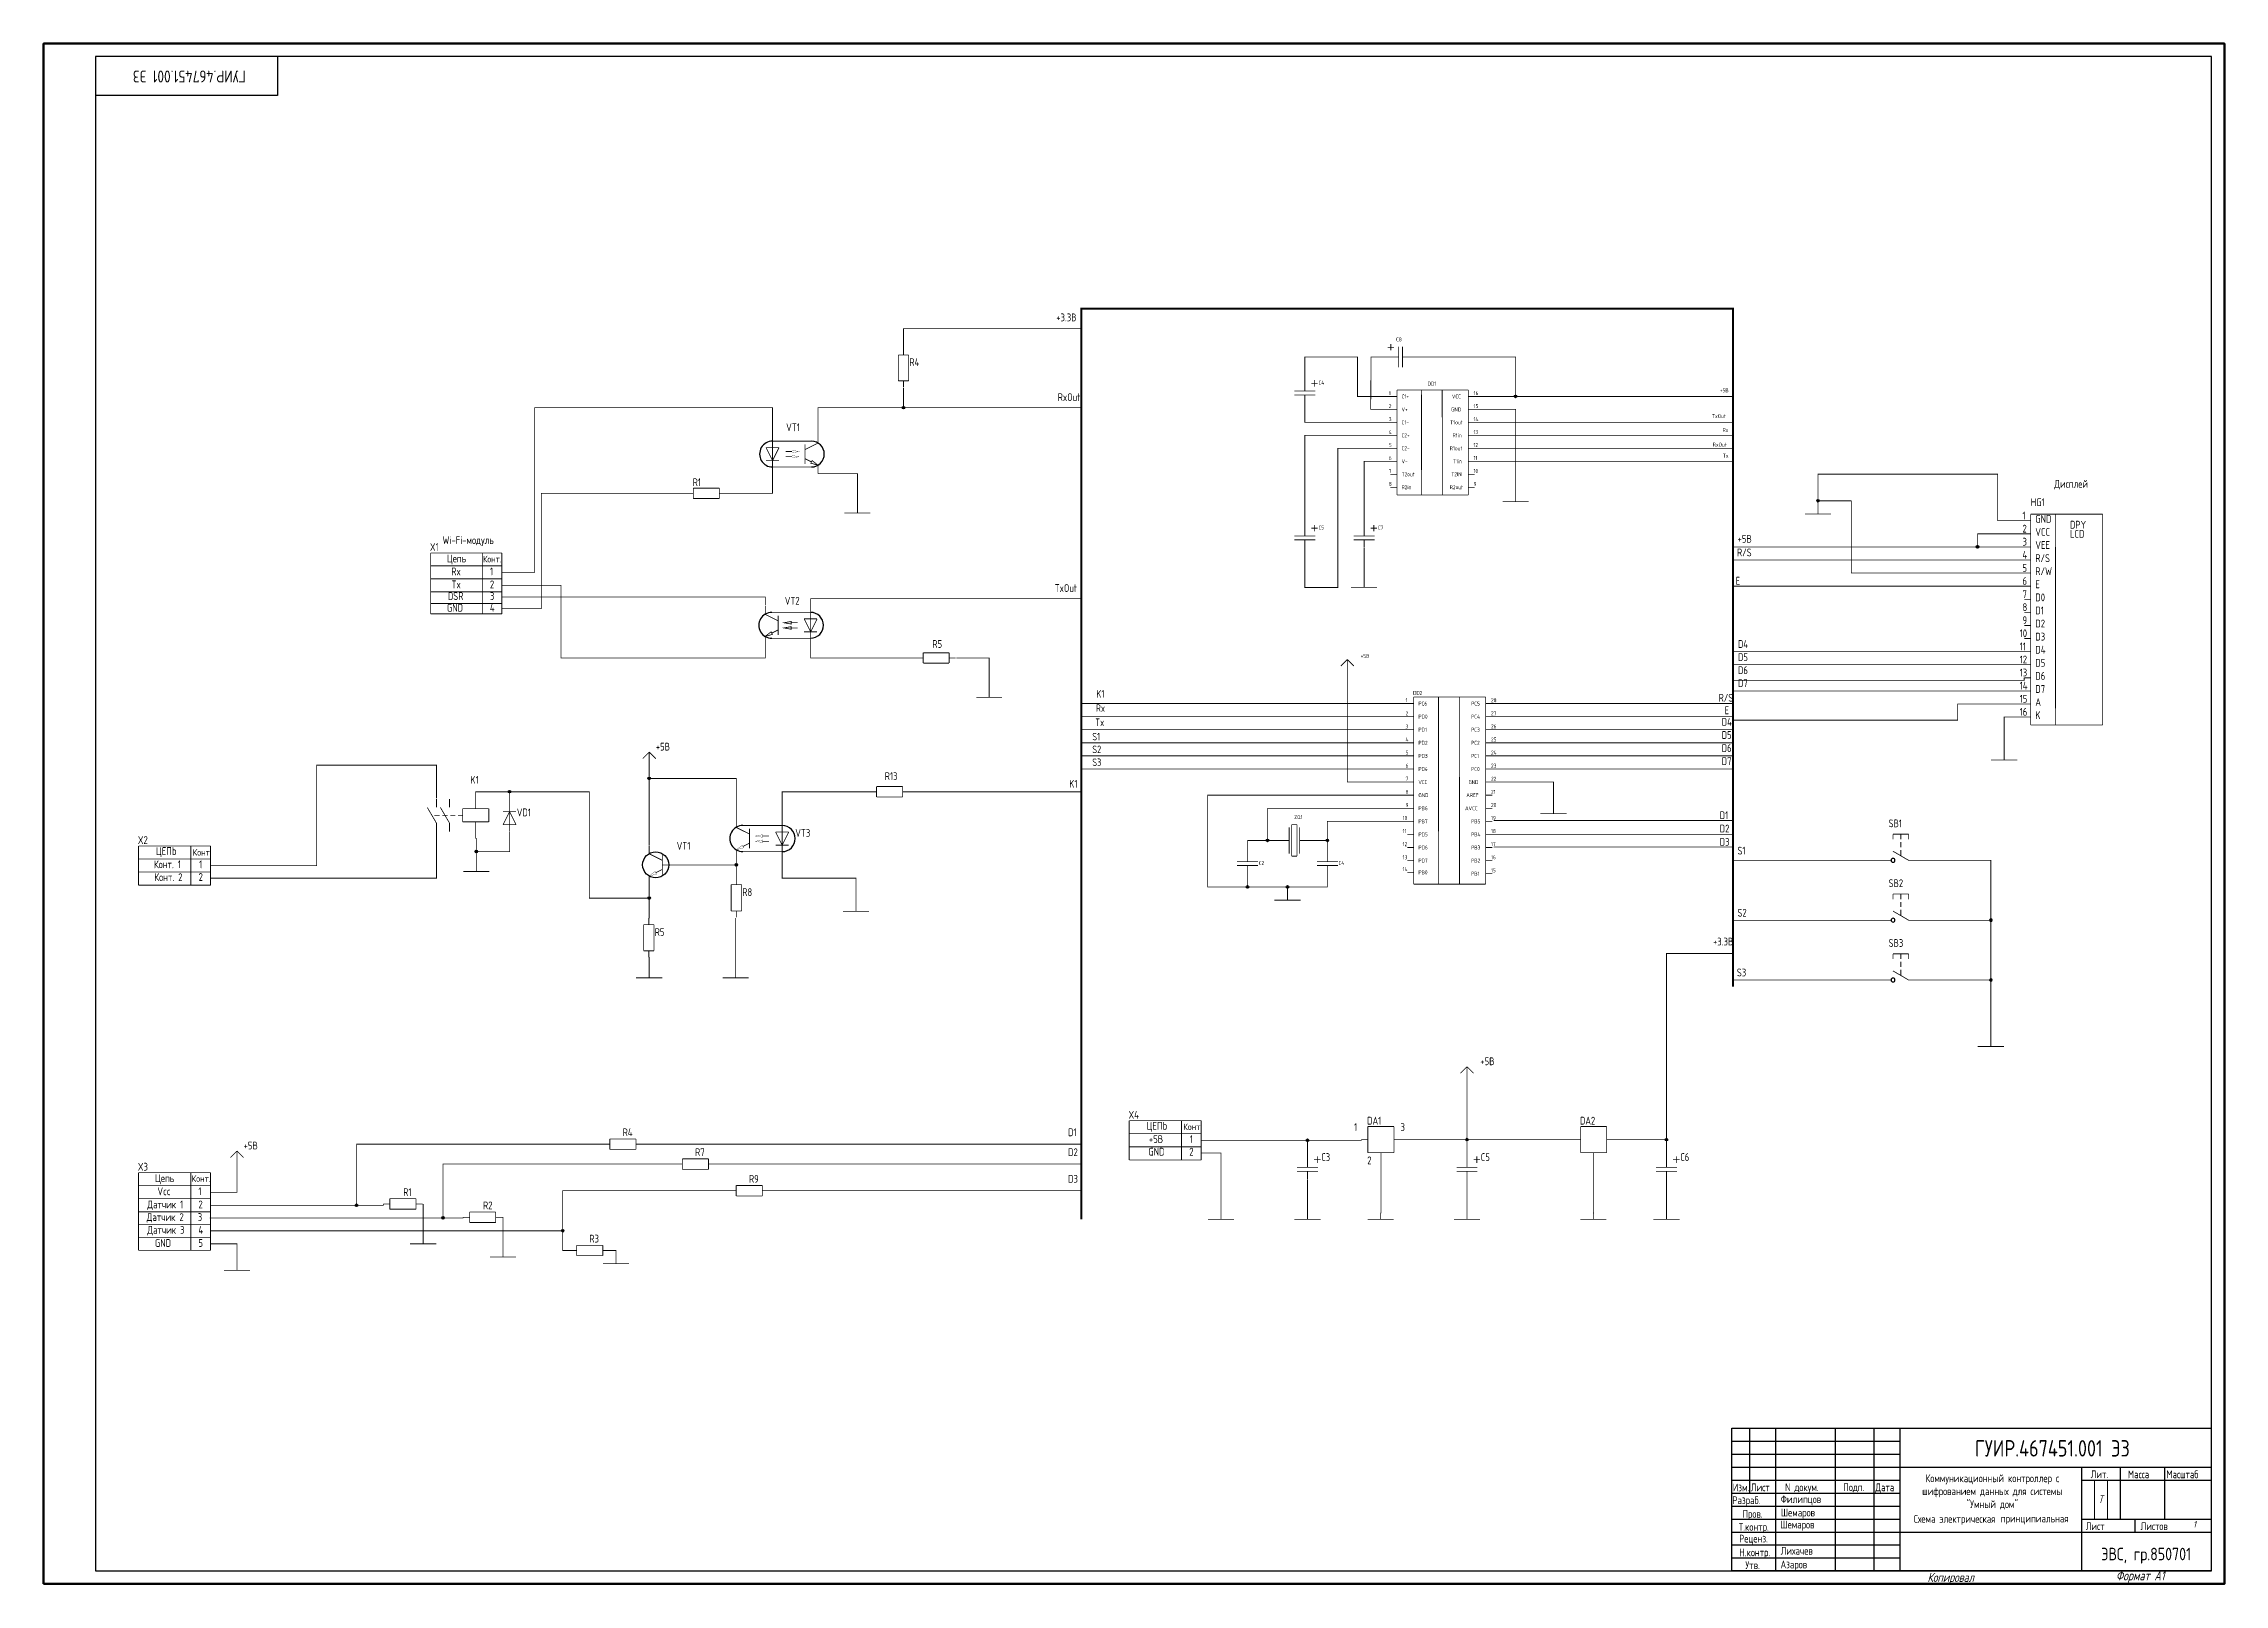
# Model space of a CAD drawing. Header units: millimetres. Extents: x 2077 to 4876, y 366 to 973.
# Drawn here: x 2077 to 2918, y 366 to 960 of the extents above; entities that cross this region are included whole.
import ezdxf

# ---------------------------------------------------------------- set-up
doc = ezdxf.new("R2010")
doc.units = ezdxf.units.MM
doc.linetypes.add('K5LT_BASIC', pattern=[0])
doc.linetypes.add('K5LT_THIN', pattern=[0])
doc.layers.add('Sheet', color=255, linetype='Continuous')
doc.layers.add('Text', color=5, linetype='Continuous')
doc.layers.add('формат', color=7, linetype='Continuous', lineweight=60)
doc.styles.add('RUS', font='', dxfattribs={"height": 3})
doc.styles.get("Standard").update_dxf_attribs({"font": ''})
doc.styles.get('RUS').set_extended_font_data('GOST type A')
doc.styles.get('Standard').set_extended_font_data('GOST type A')

msp = doc.modelspace()

# ---------------------------------------------------------------- texts
at = {"layer": 'Sheet', "color": 7, "style": 'RUS'}
for s, height, p in [('+3.3B', 3, (2467.22, 853.38)), ('RxOut', 3, (2467.79, 822.62)), ('Дисплей', 3, (2852.12, 789.15)), ('HG1', 3, (2843.05, 782.09)), ('1', 3, (2839.85, 776.96)), ('2', 3, (2839.85, 771.92)), ('GND', 3, (2844.8, 775.68)), ('DPY', 3, (2858.15, 773.43)), ('R/S', 3, (2729.75, 762.73)), ('+5B', 3, (2729.99, 767.96)), ('3', 3, (2839.85, 766.87)), ('VCC', 3, (2844.8, 770.63)), ('VEE', 3, (2844.8, 765.59)), ('LCD', 3, (2858.15, 769.9)), ('4', 3, (2839.85, 761.82)), ('5', 3, (2839.85, 756.77)), ('R/S', 3, (2844.8, 760.54)), ('R/W', 3, (2844.8, 755.49)), ('TxOut', 3, (2466.62, 749)), ('E', 3, (2729.2, 751.82)), ('7', 3, (2839.85, 746.68)), ('6', 3, (2839.85, 751.73)), ('E', 3, (2844.8, 750.44)), ('8', 3, (2839.85, 741.63)), ('D0', 3, (2844.8, 745.4)), ('D1', 3, (2844.8, 740.35)), ('10', 3, (2838.74, 731.54)), ('9', 3, (2839.85, 736.58)), ('D2', 3, (2844.8, 735.3)), ('D3', 3, (2844.8, 730.25)), ('D4', 3, (2730.1, 727.42)), ('D5', 3, (2730.1, 722.37)), ('11', 3, (2838.74, 726.49)), ('12', 3, (2838.74, 721.44)), ('D4', 3, (2844.8, 725.21)), ('D6', 3, (2730.1, 717.32)), ('D7', 3, (2730.1, 712.28)), ('13', 3, (2838.74, 716.39)), ('D5', 3, (2844.8, 720.16)), ('D6', 3, (2844.8, 715.11)), ('K1', 2.897, (2482.69, 708.24)), ('R/S', 3, (2722.65, 706.68)), ('14', 3, (2838.74, 711.35)), ('15', 3, (2838.74, 706.3)), ('A', 3, (2844.8, 705.02)), ('D7', 3, (2844.8, 710.07)), ('Tx', 2.897, (2482.29, 697.29)), ('Rx', 2.897, (2482.51, 702.76)), ('D4', 3, (2723.84, 697.37)), ('E', 3, (2724.94, 701.84)), ('16', 3, (2838.74, 701.25)), ('K', 3, (2844.8, 699.97)), ('+5B', 3, (2312.81, 687.83)), ('S1', 2.897, (2481.12, 691.77)), ('S2', 2.897, (2481.12, 686.82)), ('D5', 3, (2723.84, 692.32)), ('D6', 3, (2723.84, 687.28)), ('S3', 2.897, (2481.12, 681.87)), ('D7', 3, (2723.84, 682.23)), ('K1', 3, (2241.31, 675.01)), ('R13', 3, (2401.08, 676.47)), ('K1', 3, (2472.21, 673.52)), ('VD1', 3, (2259.18, 662.49)), ('VT3', 3, (2366.58, 654.55)), ('D1', 3, (2723.07, 661.37)), ('D2', 3, (2723.07, 656.24)), ('SB1', 3, (2788.19, 658.25)), ('X2', 3, (2113.04, 651.81)), ('ЦЕПЬ', 3, (2119.99, 647.57)), ('Конт.', 2.497, (2134.17, 647.32)), ('VT1', 3, (2320.85, 649.54)), ('D3', 3, (2723.07, 651.11)), ('S1', 3, (2729.91, 647.72)), ('Конт. 1', 3, (2119.24, 642.45)), ('Конт. 2', 3, (2119.4, 637.5)), ('2', 3, (2136.49, 637.57)), ('1', 3, (2136.71, 642.45)), ('R8', 3, (2346.14, 631.72)), ('SB2', 3, (2788.19, 635.17)), ('S2', 3, (2729.91, 623.77)), ('R5', 3, (2312.36, 616.33)), ('+3.3B', 3, (2720.5, 612.65)), ('SB3', 3, (2788.19, 612.1)), ('S3', 3, (2729.68, 600.75)), ('+5B', 3, (2630.76, 566.49)), ('X4', 3, (2495.09, 545.86)), ('R4', 3, (2299.99, 539.11)), ('D1', 3, (2471.78, 539.11)), ('ЦЕПЬ', 3, (2502.04, 541.62)), ('+5В', 3, (2502.97, 536.49)), ('Конт.', 2.497, (2516.18, 541.47)), ('1', 3, (2518.76, 536.49)), ('1', 3, (2582.04, 541.11)), ('DA1', 3, (2587.11, 543.59)), ('3', 3, (2599.99, 541.11)), ('DA2', 3, (2669.17, 543.59)), ('+5B', 3, (2153.84, 533.98)), ('R7', 3, (2327.95, 531.42)), ('D2', 3, (2471.78, 531.42)), ('GND', 3, (2502.75, 531.62)), ('2', 3, (2518.54, 531.62)), ('C3', 3, (2569.4, 529.55)), ('2', 3, (2587.17, 528.29)), ('C5', 3, (2630.93, 529.55)), ('C6', 3, (2707.86, 529.55)), ('X3', 3, (2113.04, 525.83)), ('Цепь', 3, (2119.64, 521.39)), ('Конт.', 2.497, (2133.78, 521.49)), ('R9', 3, (2348.71, 521.16)), ('D3', 3, (2471.78, 521.16)), ('Датчик 1', 3, (2116.73, 511.29)), ('Vcc', 3, (2120.59, 516.34)), ('1', 3, (2136.4, 516.34)), ('2', 3, (2136.4, 511.29)), ('R1', 3, (2215.37, 516.04)), ('R2', 3, (2246.14, 510.91)), ('Датчик 2', 3, (2116.47, 506.42)), ('3', 3, (2136.14, 506.42)), ('Датчик 3', 3, (2116.73, 501.47)), ('GND', 3, (2119.63, 496.42)), ('4', 3, (2136.4, 501.47)), ('5', 3, (2136.4, 496.42)), ('R3', 3, (2287.17, 498.09))]:
    msp.add_text(s, height=height, dxfattribs=at).set_placement(p)
at = {"layer": 'Sheet'}
for s, height, p in [('C8', 1.524, (2598.27, 845.63)), ('C4', 1.524, (2568.35, 828.93)), ('1', 1.52, (2595.48, 824.89)), ('C1+', 1.524, (2600.39, 823.62)), ('DD1', 1.524, (2610.43, 828.56)), ('VCC', 1.524, (2619.81, 823.62)), ('16', 1.524, (2628.15, 824.89)), ('2', 1.52, (2595.48, 819.89)), ('3', 1.52, (2595.48, 814.89)), ('V+', 1.524, (2600.39, 818.62)), ('GND', 1.524, (2619.51, 818.62)), ('15', 1.524, (2628.15, 819.89)), ('14', 1.524, (2628.15, 814.89)), ('4', 1.52, (2595.48, 809.89)), ('C1-', 1.524, (2600.39, 813.62)), ('C2+', 1.524, (2600.39, 808.62)), ('T1out', 1.524, (2619.13, 813.62)), ('R1in', 1.524, (2620.06, 808.62)), ('13', 1.524, (2628.15, 809.89)), ('5', 1.52, (2595.48, 804.89)), ('6', 1.52, (2595.48, 799.89)), ('V-', 1.524, (2600.39, 798.62)), ('C2-', 1.524, (2600.39, 803.62)), ('R1out', 1.524, (2618.96, 803.62)), ('T1in', 1.524, (2620.23, 798.62)), ('12', 1.524, (2628.15, 804.89)), ('11', 1.524, (2628.15, 799.89)), ('7', 1.52, (2595.48, 794.89)), ('8', 1.52, (2595.48, 789.89)), ('T2out', 1.524, (2600.39, 793.62)), ('T2IN', 1.524, (2619.6, 793.62)), ('10', 1.524, (2628.15, 794.89)), ('9', 1.52, (2628.15, 789.89)), ('R2in', 1.524, (2600.39, 788.62)), ('R2out', 1.524, (2618.96, 788.62)), ('C5', 1.524, (2568.35, 773.05)), ('C7', 1.524, (2591.21, 773.05))]:
    msp.add_text(s, height=height, dxfattribs=at).set_placement(p)
at = {"layer": 'Sheet', "style": 'RUS'}
for s, height, p in [('R4', 3, (2410.59, 836.1)), ('VT1', 3, (2363.05, 810.98)), ('R1', 3, (2327, 789.8)), ('X1', 3, (2225.68, 764.82)), ('Wi-Fi-модуль', 3, (2230.53, 767.48)), ('Цепь', 3, (2232.22, 760.41)), ('Rx', 3, (2233.92, 755.41)), ('Конт.', 2.568, (2246.13, 760.38)), ('1', 3, (2248.82, 755.41)), ('DSR', 3, (2232.59, 745.91)), ('Tx', 3, (2234.02, 750.41)), ('2', 3, (2248.82, 750.41)), ('3', 3, (2248.82, 745.91)), ('GND', 3, (2232.21, 741.41)), ('4', 3, (2248.82, 741.41)), ('VT2', 3, (2362.52, 744.08)), ('R5', 3, (2419.45, 727.42))]:
    msp.add_text(s, height=height, dxfattribs=at).set_placement(p)
at = {"layer": 'Sheet', "color": 7}
for s, height, p in [('+5B', 1.538, (2723.14, 825.98)), ('TxOut', 1.538, (2720.11, 816.02)), ('Rx', 1.538, (2724.18, 810.65)), ('RxOut', 1.538, (2720.39, 805.04)), ('Tx', 1.538, (2724.27, 800.8)), ('+5B', 1.538, (2584.61, 723.54)), ('1', 1.54, (2601.92, 706.47)), ('DD2', 1.538, (2604.82, 709.29)), ('PC6', 1.538, (2606.87, 705.19)), ('PC5', 1.538, (2627.2, 705.19)), ('28', 1.538, (2634.89, 706.47)), ('2', 1.54, (2601.92, 701.42)), ('PD0', 1.538, (2606.87, 700.14)), ('PC4', 1.538, (2627.2, 700.14)), ('27', 1.538, (2634.89, 701.42)), ('3', 1.54, (2601.92, 696.38)), ('4', 1.54, (2601.92, 691.33)), ('PD1', 1.538, (2606.87, 695.09)), ('PD2', 1.538, (2606.87, 690.05)), ('PC3', 1.538, (2627.2, 695.09)), ('PC2', 1.538, (2627.2, 690.05)), ('26', 1.538, (2634.89, 696.38)), ('25', 1.538, (2634.89, 691.33)), ('5', 1.54, (2601.92, 686.28)), ('6', 1.54, (2601.92, 681.23)), ('PD3', 1.538, (2606.87, 685)), ('PD4', 1.538, (2606.87, 679.95)), ('PC1', 1.538, (2627.2, 685)), ('PC0', 1.538, (2627.2, 679.95)), ('24', 1.538, (2634.89, 686.28)), ('23', 1.538, (2634.89, 681.23)), ('7', 1.54, (2601.92, 676.19)), ('VCC', 1.538, (2606.87, 674.9)), ('GND', 1.538, (2626.17, 674.9)), ('22', 1.538, (2634.89, 676.19)), ('9', 1.54, (2601.92, 666.09)), ('8', 1.54, (2601.92, 671.14)), ('GND', 1.538, (2606.87, 669.86)), ('PB6', 1.538, (2606.87, 664.81)), ('AVCC', 1.538, (2624.89, 664.81)), ('AREF', 1.538, (2625.36, 669.86)), ('21', 1.538, (2634.89, 671.14)), ('20', 1.538, (2634.89, 666.09)), ('ZQ1', 1.538, (2558.96, 661.37)), ('10', 1.538, (2600.8, 661.04)), ('11', 1.538, (2600.8, 656)), ('PB7', 1.538, (2606.87, 659.76)), ('PD5', 1.538, (2606.87, 654.71)), ('PB5', 1.538, (2627.2, 659.76)), ('PB4', 1.538, (2627.2, 654.71)), ('19', 1.538, (2634.89, 661.04)), ('18', 1.538, (2634.89, 656)), ('12', 1.538, (2600.8, 650.95)), ('PD6', 1.538, (2606.87, 649.67)), ('PB3', 1.538, (2627.2, 649.67)), ('17', 1.538, (2634.89, 650.95)), ('C2', 1.538, (2545.31, 643.71)), ('C4', 1.538, (2576.08, 643.71)), ('13', 1.538, (2600.8, 645.9)), ('14', 1.538, (2600.8, 641.36)), ('PD7', 1.538, (2606.87, 644.62)), ('PB0', 1.538, (2606.87, 640.08)), ('PB2', 1.538, (2627.2, 644.62)), ('PB1', 1.538, (2627.2, 639.57)), ('16', 1.538, (2634.89, 645.9)), ('15', 1.538, (2634.89, 640.85))]:
    msp.add_text(s, height=height, dxfattribs=at).set_placement(p)
at = {"layer": 'Text', "color": 7, "insert": (2796.1, 408.67), "char_height": 3, "width": 64.1723, "attachment_point": 1, "style": 'RUS'}
msp.add_mtext('\\pxqc,t4;Коммуникационный контроллер с шифрованием данных для системы "Умный дом"', dxfattribs=at)
at = {"layer": 'Text', "char_height": 3, "attachment_point": 1, "style": 'RUS'}
for s, insert, width in [('Схема электрическая', (2797.91, 393.03), 45.3421), ('принципиальная', (2831.44, 393.17), 22.9326)]:
    msp.add_mtext(s, dxfattribs=dict(at, insert=insert, width=width))
at = {"layer": 'формат', "color": 7, "linetype": 'Continuous', "lineweight": 30, "style": 'RUS'}
msp.add_text('ГУИР.467451.001 Э3', height=4.6108, rotation=180, dxfattribs=at).set_placement((2154.65, 950.09))
for s, height, p in [('ГУИР.467451.001 Э3', 6.3244, (2821.49, 415.56)), ('Изм.', 3, (2728.12, 402.15)), ('Лист', 3, (2735.06, 402.18)), ('N докум.', 3, (2748.29, 402.21)), ('Подп.', 3, (2770.73, 402.21)), ('Дата', 3, (2783.12, 402.18)), ('Лит.', 3, (2866.13, 407.21)), ('Масса', 3, (2880.5, 407.19)), ('Масштаб', 3, (2895.35, 407.19)), ('Разраб.', 3, (2727.96, 397.21)), ('Филипцов', 3, (2746.6, 397.61)), ('Шемаров', 3, (2746.67, 392.45)), ('Т.контр.', 3, (2730.43, 386.94)), ('Пров.', 3, (2731.87, 391.94)), ('Шемаров', 3, (2746.47, 387.81)), ('Лист', 3, (2864.24, 387.21)), ('Листов', 3, (2885.38, 387.21)), ('Реценз.', 3, (2730.59, 382.41)), ('Н.контр.', 3, (2730.59, 377.1)), ('Лихачев', 3, (2746.6, 377.73)), ('ЭВС, гр.850701', 4.8331, (2870.2, 375.55)), ('Утв.', 3, (2732.99, 372.13)), ('Азаров', 3, (2746.54, 372.45))]:
    msp.add_text(s, height=height, dxfattribs=at).set_placement(p)
at = {"layer": 'формат', "color": 7, "linetype": 'Continuous', "lineweight": 30, "char_height": 3, "attachment_point": 1, "style": 'RUS'}
for s, insert in [('{\\Q15;\\W0.965;T}', (2869.07, 400.62)), ('{\\H0.83333x;\\Q15;\\W0.965;1}', (2905.61, 390.69))]:
    msp.add_mtext(s, dxfattribs=dict(at, insert=insert))
at = {"layer": 'формат', "color": 7, "lineweight": 30, "attachment_point": 1, "style": 'RUS'}
for s, insert, char_height in [('{\\H1.16667x;\\Q15;\\W0.965;Копировал}', (2803.2, 370.71), 3), ('{\\H1.4x;\\Q15;\\W0.965;Формат A1}', (2875.88, 371.43), 2.59)]:
    msp.add_mtext(s, dxfattribs=dict(at, insert=insert, char_height=char_height))

# ---------------------------------------------------------------- linework, layer by layer
at = {"layer": 'Sheet', "color": 7, "linetype": 'Continuous'}
for p, q in [((2912.7, 955.46), (2096.7, 955.46)), ((2096.7, 955.46), (2096.7, 371.46)), ((2912.7, 371.46), (2912.7, 955.46)), ((2862.7, 371.46), (2862.7, 411.46)), ((2877.7, 391.46), (2877.7, 411.46)), ((2877.7, 406.46), (2912.7, 406.46)), ((2894.7, 391.46), (2894.7, 411.46)), ((2862.7, 391.46), (2912.7, 391.46)), ((2883.28, 386.46), (2883.28, 391.46)), ((2862.7, 386.46), (2912.7, 386.46))]:
    msp.add_line(p, q, dxfattribs=at)
at = {"layer": 'Sheet', "color": 7}
for p, q in [((2727.7, 426.46), (2912.7, 426.46)), ((2727.7, 371.46), (2727.7, 426.46)), ((2734.7, 401.46), (2734.7, 426.46)), ((2744.7, 371.46), (2744.7, 426.46)), ((2767.7, 371.46), (2767.7, 426.46)), ((2782.7, 371.46), (2782.7, 426.46)), ((2792.7, 371.46), (2792.7, 426.46)), ((2727.7, 411.46), (2792.7, 411.46)), ((2792.7, 411.46), (2912.7, 411.46)), ((2792.7, 386.46), (2862.7, 386.46))]:
    msp.add_line(p, q, dxfattribs=at)
at = {"layer": 'Sheet', "color": 7, "lineweight": 25}
for p, q in [((2727.7, 421.46), (2792.7, 421.46)), ((2727.7, 416.46), (2792.7, 416.46)), ((2727.7, 396.46), (2792.7, 396.46)), ((2727.7, 391.46), (2792.7, 391.46)), ((2727.7, 386.46), (2792.7, 386.46)), ((2727.7, 381.46), (2792.7, 381.46)), ((2727.7, 376.46), (2792.7, 376.46))]:
    msp.add_line(p, q, dxfattribs=at)
at = {"layer": 'Sheet', "color": 7, "linetype": 'K5LT_BASIC', "lineweight": 25}
for p, q in [((2727.7, 406.46), (2792.7, 406.46)), ((2862.7, 406.46), (2877.7, 406.46)), ((2727.7, 401.46), (2792.7, 401.46))]:
    msp.add_line(p, q, dxfattribs=at)
at = {"layer": 'Sheet', "color": 7, "linetype": 'K5LT_THIN', "lineweight": 18}
for p, q in [((2867.67, 391.46), (2867.67, 406.46)), ((2872.68, 391.46), (2872.68, 406.46))]:
    msp.add_line(p, q, dxfattribs=at)
at = {"layer": 'Sheet', "color": 7, "linetype": 'Continuous', "lineweight": 25}
msp.add_line((2096.7, 371.46), (2912.7, 371.46), dxfattribs=at)
for points in [[(2166.88, 955.46), (2166.88, 954.4), (2166.88, 940.4)], [(2166.88, 940.4), (2096.88, 940.4), (2096.88, 940.4)]]:
    msp.add_lwpolyline(points, dxfattribs=at)
at = {"layer": 'Sheet', "color": 7}
for points, const_width in [([(2728.19, 596.75), (2728.19, 858.29), (2476.91, 858.29), (2476.91, 507.01)], 0.756), ([(2840.49, 776.45), (2830.23, 776.45), (2830.23, 794.4), (2761, 794.4), (2761, 784.14)], 0.303), ([(2761, 781.58), (2761, 784.14), (2773.82, 784.14), (2773.82, 784.14)], 0.303), ([(2840.49, 756.26), (2773.82, 756.26), (2773.82, 784.14)], 0.303), ([(2755.95, 779.06), (2766.05, 779.06)], 0.303), ([(2761, 779.06), (2761, 781.58)], 0.303), ([(2843.01, 776.45), (2840.49, 776.45)], 0.303), ([(2843.01, 778.97), (2843.01, 697.71)], 0.303), ([(2843.01, 778.97), (2870.77, 778.97)], 0.303), ([(2852.6, 697.71), (2852.54, 779.02)], 0.303), ([(2870.77, 778.97), (2870.77, 697.71)], 0.303), ([(2809.72, 766.36), (2728.19, 766.36)], 0.303), ([(2809.72, 766.36), (2809.72, 766.36), (2809.72, 766.36), (2840.49, 766.36)], 0.303), ([(2822.54, 766.36), (2822.54, 766.36), (2822.54, 771.4), (2840.49, 771.4)], 0.303), ([(2843.01, 771.4), (2840.49, 771.4)], 0.303), ([(2843.01, 766.36), (2840.49, 766.36)], 0.303), ([(2728.19, 761.31), (2840.49, 761.31)], 0.303), ([(2843.01, 761.31), (2840.49, 761.31)], 0.303), ([(2728.19, 751.21), (2840.49, 751.21)], 0.303), ([(2843.01, 756.26), (2840.49, 756.26)], 0.303), ([(2843.01, 751.21), (2840.49, 751.21)], 0.303), ([(2843.01, 746.17), (2840.49, 746.17)], 0.303), ([(2843.01, 741.12), (2840.49, 741.12)], 0.303), ([(2843.01, 736.07), (2840.49, 736.07)], 0.303), ([(2728.19, 725.98), (2840.49, 725.98)], 0.303), ([(2843.01, 731.02), (2840.49, 731.02)], 0.303), ([(2843.01, 725.98), (2840.49, 725.98)], 0.303), ([(2579.48, 722.95), (2576.95, 720.42)], 0.303), ([(2579.48, 722.95), (2579.48, 686.49)], 0.303), ([(2579.48, 722.95), (2582, 720.42)], 0.303), ([(2728.19, 720.93), (2840.49, 720.93)], 0.303), ([(2728.19, 714.91), (2840.49, 714.91), (2840.49, 715.88)], 0.303), ([(2843.01, 720.93), (2840.49, 720.93)], 0.303), ([(2843.01, 715.88), (2840.49, 715.88)], 0.303), ([(2605.08, 708.48), (2605.08, 636.3)], 0.303), ([(2605.08, 708.48), (2632.84, 708.48)], 0.303), ([(2614.67, 636.3), (2614.61, 708.52)], 0.303), ([(2622.74, 636.3), (2622.68, 708.52)], 0.303), ([(2632.84, 708.48), (2632.84, 636.3)], 0.303), ([(2728.19, 710.83), (2840.49, 710.83)], 0.303), ([(2843.01, 710.83), (2840.49, 710.83)], 0.303), ([(2605.08, 705.96), (2476.91, 705.96)], 0.303), ([(2602.55, 700.91), (2476.91, 700.91), (2476.91, 701.88)], 0.303), ([(2605.08, 700.91), (2602.55, 700.91)], 0.303), ([(2632.84, 705.96), (2728.19, 705.96)], 0.303), ([(2632.84, 700.91), (2728.19, 700.91)], 0.303), ([(2728.19, 699.53), (2804.59, 699.53)], 0.303), ([(2840.49, 705.79), (2814.85, 705.79), (2814.85, 699.53), (2804.59, 699.53)], 0.303), ([(2832.79, 686.71), (2832.79, 700.74), (2840.49, 700.74)], 0.303), ([(2843.01, 705.79), (2840.49, 705.79)], 0.303), ([(2843.01, 700.74), (2840.49, 700.74)], 0.303), ([(2602.55, 695.86), (2476.91, 695.86), (2476.91, 696.75)], 0.303), ([(2605.08, 690.81), (2476.91, 690.81)], 0.303), ([(2605.08, 695.86), (2602.55, 695.86)], 0.303), ([(2632.84, 695.86), (2728.19, 695.86)], 0.303), ([(2632.84, 690.81), (2728.19, 690.81)], 0.303), ([(2843.01, 697.71), (2870.77, 697.71)], 0.303), ([(2228.2, 669.37), (2228.2, 682.19), (2182.04, 682.19), (2182.04, 669.13)], 0.303), ([(2310.25, 687.24), (2307.72, 684.71)], 0.303), ([(2310.25, 687.24), (2312.77, 684.71)], 0.303), ([(2310.25, 684.71), (2310.25, 687.24)], 0.303), ([(2310.25, 684.71), (2310.25, 682.19)], 0.303), ([(2310.25, 682.19), (2310.25, 677.06)], 0.303), ([(2605.08, 685.77), (2476.91, 685.77)], 0.303), ([(2579.48, 686.49), (2579.48, 675.67), (2602.55, 675.67)], 0.303), ([(2632.84, 685.77), (2728.19, 685.77)], 0.303), ([(2827.75, 684.18), (2837.84, 684.18)], 0.303), ([(2832.79, 684.18), (2832.79, 686.71)], 0.303), ([(2310.25, 651.42), (2310.25, 677.06), (2343.86, 677.06), (2343.86, 661.43)], 0.303), ([(2408.01, 673.95), (2397.91, 673.95)], 0.303), ([(2397.91, 669.91), (2397.91, 673.95)], 0.303), ([(2408.01, 669.91), (2408.01, 673.95)], 0.303), ([(2605.08, 680.72), (2476.91, 680.72)], 0.303), ([(2605.08, 675.67), (2602.55, 675.67)], 0.303), ([(2632.84, 680.72), (2728.19, 680.72)], 0.303), ([(2632.84, 675.67), (2635.36, 675.67)], 0.303), ([(2635.36, 675.67), (2658.96, 675.67), (2658.96, 665.98)], 0.303), ([(2182.04, 656.51), (2182.04, 669.13)], 0.303), ([(2228.2, 659.83), (2224.66, 665.89)], 0.303), ([(2228.2, 666.64), (2228.2, 669.17)], 0.303), ([(2228.2, 666.64), (2228.2, 665.89)], 0.303), ([(2233.24, 659.83), (2229.71, 665.89)], 0.303), ([(2233.24, 666.64), (2233.24, 669.17)], 0.303), ([(2233.24, 666.64), (2233.24, 665.89)], 0.303), ([(2238.29, 660.33), (2238.29, 665.38)], 0.303), ([(2248.39, 665.38), (2238.29, 665.38)], 0.303), ([(2243.34, 669.17), (2243.34, 671.93), (2256.4, 671.93), (2256.4, 666.8)], 0.303), ([(2243.34, 666.64), (2243.34, 669.17)], 0.303), ([(2243.34, 665.38), (2243.34, 666.64)], 0.303), ([(2248.39, 660.33), (2248.39, 665.38)], 0.303), ([(2258.92, 664.28), (2253.88, 664.28)], 0.303), ([(2256.4, 664.28), (2253.88, 659.23)], 0.303), ([(2256.4, 671.93), (2287.17, 671.93), (2287.17, 630.91), (2310.25, 630.91)], 0.303), ([(2256.4, 664.28), (2256.4, 666.8)], 0.303), ([(2256.4, 659.23), (2256.4, 664.28)], 0.303), ([(2258.92, 659.23), (2256.4, 664.28)], 0.303), ([(2361.53, 661.43), (2361.53, 671.93), (2395.39, 671.93)], 0.303), ([(2397.91, 671.93), (2395.39, 671.93)], 0.303), ([(2408.01, 669.91), (2397.91, 669.91)], 0.303), ([(2408.01, 671.93), (2410.53, 671.93)], 0.303), ([(2410.25, 671.93), (2410.53, 671.93), (2476.91, 671.93)], 0.303), ([(2602.55, 670.63), (2525.63, 670.63), (2525.63, 635.21), (2541.02, 635.21)], 0.303), ([(2602.55, 665.58), (2548.71, 665.58), (2548.71, 653.16), (2554, 653.16)], 0.303), ([(2605.08, 670.63), (2602.55, 670.63)], 0.303), ([(2605.08, 665.58), (2602.55, 665.58)], 0.303), ([(2632.84, 670.63), (2635.36, 670.63)], 0.303), ([(2632.84, 665.58), (2635.36, 665.58)], 0.303), ([(2658.96, 663.46), (2658.96, 665.98)], 0.303), ([(2143.58, 638.6), (2228.2, 638.6), (2228.2, 656.55)], 0.303), ([(2182.04, 656.51), (2182.04, 653.98)], 0.303), ([(2229.46, 662.86), (2227.44, 662.86)], 0.303), ([(2228.2, 659.83), (2228.2, 659.07)], 0.303), ([(2228.2, 659.07), (2228.2, 656.55)], 0.303), ([(2232.49, 662.86), (2230.47, 662.86)], 0.303), ([(2233.24, 659.83), (2233.24, 659.07)], 0.303), ([(2233.24, 659.07), (2233.24, 656.55)], 0.303), ([(2235.51, 662.86), (2233.5, 662.86)], 0.303), ([(2238.29, 662.86), (2236.52, 662.86)], 0.303), ([(2238.29, 660.33), (2248.39, 660.33)], 0.303), ([(2243.34, 660.33), (2243.34, 659.07)], 0.303), ([(2243.34, 659.07), (2243.34, 656.55)], 0.303), ([(2243.58, 643.73), (2243.58, 648.86), (2243.58, 653.98), (2243.34, 653.98), (2243.34, 656.55)], 0.303), ([(2256.4, 656.55), (2256.4, 648.86), (2243.58, 648.86)], 0.303), ([(2253.88, 659.23), (2258.92, 659.23)], 0.303), ([(2256.4, 659.23), (2256.4, 656.71)], 0.303), ([(2343.86, 658.91), (2343.86, 661.43)], 0.303), ([(2343.86, 658.15), (2343.86, 658.91)], 0.303), ([(2348.91, 655.63), (2343.86, 658.15)], 0.303), ([(2361.53, 658.91), (2346.39, 658.91)], 0.303), ([(2348.91, 650.08), (2348.91, 657.65)], 0.303), ([(2361.53, 651.34), (2359, 656.39)], 0.303), ([(2359, 656.39), (2364.05, 656.39)], 0.303), ([(2361.53, 658.91), (2361.53, 661.43)], 0.303), ([(2361.53, 658.91), (2361.53, 648.82)], 0.303), ([(2364.05, 656.39), (2361.53, 651.34)], 0.303), ([(2557.03, 648.11), (2557.03, 658.21)], 0.303), ([(2558.04, 647.1), (2558.04, 659.22)], 0.303), ([(2560.05, 659.22), (2558.04, 659.22)], 0.303), ([(2560.05, 659.22), (2560.05, 647.1)], 0.303), ([(2561.06, 658.21), (2561.06, 648.11)], 0.303), ([(2564.09, 653.16), (2571.78, 653.16), (2571.78, 660.53), (2602.55, 660.53)], 0.303), ([(2605.08, 660.53), (2602.55, 660.53)], 0.303), ([(2632.84, 660.53), (2635.36, 660.53)], 0.303), ([(2635.89, 660.85), (2728.19, 660.85)], 0.303), ([(2653.92, 663.46), (2664.01, 663.46)], 0.303), ([(2113.3, 651.04), (2141.06, 651.04)], 0.303), ([(2113.3, 651.04), (2113.3, 635.9)], 0.303), ([(2133.49, 651.04), (2133.49, 635.9)], 0.303), ([(2141.06, 651.04), (2141.06, 635.9)], 0.303), ([(2143.58, 643.47), (2182.04, 643.47), (2182.04, 653.98)], 0.303), ([(2310.25, 648.78), (2310.25, 651.3)], 0.303), ([(2310.25, 648.78), (2310.25, 648.02)], 0.303), ([(2315.29, 645.49), (2310.25, 648.02)], 0.303), ([(2315.29, 647.51), (2315.29, 639.94)], 0.303), ([(2343.86, 648.82), (2343.86, 649.57)], 0.303), ([(2343.86, 648.82), (2343.86, 646.29)], 0.303), ([(2348.91, 652.1), (2346.39, 650.83)], 0.303), ([(2361.53, 648.82), (2346.39, 648.82)], 0.303), ([(2356.48, 654.87), (2353.96, 654.87)], 0.303), ([(2356.48, 652.85), (2353.96, 652.85)], 0.303), ([(2364.05, 651.34), (2359, 651.34)], 0.303), ([(2361.53, 648.82), (2361.53, 646.29)], 0.303), ([(2541.02, 648.03), (2541.02, 653.16), (2548.71, 653.16)], 0.303), ([(2541.02, 645.51), (2541.02, 648.03)], 0.303), ([(2556.52, 653.16), (2554, 653.16)], 0.303), ([(2556.52, 653.16), (2557.03, 653.16)], 0.303), ([(2561.06, 653.16), (2561.57, 653.16)], 0.303), ([(2561.57, 653.16), (2564.09, 653.16)], 0.303), ([(2571.78, 648.03), (2571.78, 653.16)], 0.303), ([(2571.78, 645.51), (2571.78, 648.03)], 0.303), ([(2605.08, 655.48), (2602.55, 655.48)], 0.303), ([(2605.08, 650.44), (2602.55, 650.44)], 0.303), ([(2632.84, 655.48), (2635.36, 655.48)], 0.303), ([(2632.84, 650.44), (2635.36, 650.44)], 0.303), ([(2635.36, 655.48), (2728.19, 655.48), (2728.19, 653.16)], 0.303), ([(2635.89, 650.6), (2728.19, 650.6)], 0.303), ([(2795.96, 655.56), (2795.96, 655.56), (2789.9, 655.56)], 0.303), ([(2789.9, 653.54), (2789.9, 655.56)], 0.303), ([(2795.96, 645.47), (2789.9, 649)], 0.303), ([(2792.93, 653.54), (2792.93, 655.56)], 0.303), ([(2792.93, 650.52), (2792.93, 652.54)], 0.303), ([(2792.93, 647.24), (2792.93, 649.51)], 0.303), ([(2795.96, 653.54), (2795.96, 655.56)], 0.303), ([(2141.06, 646), (2113.3, 646)], 0.303), ([(2141.06, 640.95), (2113.3, 640.95)], 0.303), ([(2141.06, 643.47), (2143.58, 643.47)], 0.303), ([(2248.63, 641.2), (2238.53, 641.2)], 0.303), ([(2243.58, 641.2), (2243.58, 643.73)], 0.303), ([(2310.25, 639.44), (2310.25, 638.68)], 0.303), ([(2315.29, 641.96), (2312.77, 640.7)], 0.303), ([(2317.82, 643.73), (2315.29, 643.73)], 0.303), ([(2317.82, 643.73), (2320.34, 643.73)], 0.303), ([(2320.34, 643.73), (2343.86, 643.73)], 0.303), ([(2343.86, 646.29), (2343.86, 643.73), (2343.86, 638.6)], 0.303), ([(2390.02, 628.34), (2390.02, 638.6), (2361.53, 638.6), (2361.53, 646.29)], 0.303), ([(2536.98, 645), (2545.05, 645)], 0.303), ([(2536.98, 643.49), (2545.05, 643.49)], 0.303), ([(2541.02, 645), (2541.02, 645.51)], 0.303), ([(2541.02, 643.49), (2541.02, 642.99)], 0.303), ([(2541.02, 642.99), (2541.02, 640.46)], 0.303), ([(2541.02, 640.46), (2541.02, 635.21), (2556.4, 635.21), (2571.78, 635.21), (2571.78, 640.46)], 0.303), ([(2560.05, 647.1), (2558.04, 647.1)], 0.303), ([(2567.75, 645), (2575.82, 645)], 0.303), ([(2567.75, 643.49), (2575.82, 643.49)], 0.303), ([(2571.78, 645), (2571.78, 645.51)], 0.303), ([(2571.78, 643.49), (2571.78, 642.99)], 0.303), ([(2571.78, 642.99), (2571.78, 640.46)], 0.303), ([(2605.08, 645.39), (2602.55, 645.39)], 0.303), ([(2605.08, 640.85), (2602.55, 640.85)], 0.303), ([(2632.84, 645.39), (2635.36, 645.39)], 0.303), ([(2632.84, 640.34), (2635.36, 640.34)], 0.303), ([(2728.19, 645.47), (2728.19, 645.39)], 0.303), ([(2786.62, 645.47), (2728.19, 645.47)], 0.303), ([(2789.14, 645.47), (2786.62, 645.47)], 0.303), ([(2795.96, 645.47), (2796.71, 645.47)], 0.303), ([(2796.71, 645.47), (2799.24, 645.47)], 0.303), ([(2827.64, 622.39), (2827.64, 645.47), (2799.24, 645.47)], 0.303), ([(2141.06, 635.9), (2113.3, 635.9)], 0.303), ([(2141.06, 638.6), (2143.58, 638.6)], 0.303), ([(2310.25, 636.16), (2310.25, 630.91), (2310.25, 623.22), (2310.08, 623.22)], 0.303), ([(2310.25, 638.68), (2310.25, 636.16)], 0.303), ([(2341.84, 625.98), (2341.84, 636.08)], 0.303), ([(2341.84, 636.08), (2345.88, 636.08)], 0.303), ([(2343.86, 636.08), (2343.86, 638.6)], 0.303), ([(2345.88, 625.98), (2345.88, 636.08)], 0.303), ([(2556.4, 632.65), (2556.4, 635.21)], 0.303), ([(2556.4, 630.12), (2556.4, 632.65)], 0.303), ([(2605.08, 636.3), (2632.84, 636.3)], 0.303), ([(2795.96, 632.49), (2795.96, 632.49), (2789.9, 632.49)], 0.303), ([(2789.9, 630.47), (2789.9, 632.49)], 0.303), ([(2792.93, 630.47), (2792.93, 632.49)], 0.303), ([(2795.96, 630.47), (2795.96, 632.49)], 0.303), ([(2310.08, 620.69), (2310.08, 623.22)], 0.303), ([(2341.84, 625.98), (2345.88, 625.98)], 0.303), ([(2343.58, 623.22), (2343.58, 602.7)], 0.303), ([(2343.86, 625.98), (2343.86, 623.46)], 0.303), ([(2395.06, 625.82), (2384.97, 625.82)], 0.303), ([(2390.02, 625.82), (2390.02, 628.34)], 0.303), ([(2551.35, 630.12), (2561.45, 630.12)], 0.303), ([(2786.62, 622.39), (2728.19, 622.39)], 0.303), ([(2789.14, 622.39), (2786.62, 622.39)], 0.303), ([(2795.96, 622.39), (2789.9, 625.92)], 0.303), ([(2792.93, 627.44), (2792.93, 629.46)], 0.303), ([(2792.93, 624.16), (2792.93, 626.43)], 0.303), ([(2795.96, 622.39), (2796.71, 622.39)], 0.303), ([(2796.71, 622.39), (2799.24, 622.39)], 0.303), ([(2799.24, 622.39), (2827.64, 622.39), (2827.64, 619.83)], 0.303), ([(2308.07, 610.6), (2308.07, 620.69)], 0.303), ([(2308.07, 620.69), (2312.1, 620.69)], 0.303), ([(2312.1, 610.6), (2312.1, 620.69)], 0.303), ([(2827.64, 576.24), (2827.64, 599.31), (2827.64, 619.83)], 0.303), ([(2308.07, 610.6), (2312.1, 610.6)], 0.303), ([(2310.08, 610.6), (2310.08, 608.07)], 0.303), ([(2310.25, 602.7), (2310.25, 608.07), (2310.08, 608.07)], 0.303), ([(2702.55, 537.78), (2702.55, 609.57), (2728.19, 609.57)], 0.303), ([(2795.96, 609.41), (2795.96, 609.41), (2789.9, 609.41)], 0.303), ([(2789.9, 607.39), (2789.9, 609.41)], 0.303), ([(2792.93, 607.39), (2792.93, 609.41)], 0.303), ([(2792.93, 604.36), (2792.93, 606.38)], 0.303), ([(2795.96, 607.39), (2795.96, 609.41)], 0.303), ([(2315.29, 600.18), (2305.2, 600.18)], 0.303), ([(2310.25, 600.18), (2310.25, 602.7)], 0.303), ([(2348.63, 600.18), (2338.53, 600.18)], 0.303), ([(2343.58, 600.18), (2343.58, 602.7)], 0.303), ([(2786.62, 599.31), (2728.19, 599.31)], 0.303), ([(2789.14, 599.31), (2786.62, 599.31)], 0.303), ([(2795.96, 599.31), (2789.9, 602.85)], 0.303), ([(2792.93, 601.08), (2792.93, 603.35)], 0.303), ([(2795.96, 599.31), (2796.71, 599.31)], 0.303), ([(2796.71, 599.31), (2799.24, 599.31)], 0.303), ([(2799.24, 599.31), (2827.64, 599.31)], 0.303), ([(2832.69, 573.71), (2822.6, 573.71)], 0.303), ([(2827.64, 573.71), (2827.64, 576.24)], 0.303), ([(2625.63, 565.9), (2623.11, 563.38)], 0.303), ([(2625.63, 565.9), (2628.15, 563.38)], 0.303), ([(2625.63, 563.38), (2625.63, 565.9)], 0.303), ([(2625.63, 563.38), (2625.63, 560.85)], 0.303), ([(2625.63, 560.85), (2625.63, 537.78)], 0.303), ([(2495.35, 545.09), (2495.35, 529.95)], 0.303), ([(2495.35, 545.09), (2523.11, 545.09)], 0.303), ([(2523.11, 540.04), (2495.35, 540.04)], 0.303), ([(2515.54, 545.09), (2515.54, 529.95)], 0.303), ([(2523.11, 545.09), (2523.11, 529.95)], 0.303), ([(2597.47, 542.82), (2587.37, 542.82)], 0.303), ([(2587.37, 542.82), (2587.37, 532.73)], 0.303), ([(2597.47, 542.82), (2597.47, 532.73)], 0.303), ([(2679.52, 542.82), (2669.42, 542.82)], 0.303), ([(2669.42, 542.82), (2669.42, 532.73)], 0.303), ([(2679.52, 542.82), (2679.52, 532.73)], 0.303), ([(2151.27, 533.39), (2148.75, 530.87)], 0.303), ([(2151.27, 533.39), (2153.8, 530.87)], 0.303), ([(2151.27, 530.87), (2151.27, 533.39)], 0.303), ([(2151.27, 530.87), (2151.27, 528.34)], 0.303), ([(2292.54, 536.04), (2197.43, 536.04), (2197.43, 512.45)], 0.303), ([(2295.06, 536.04), (2292.54, 536.04)], 0.303), ([(2305.16, 538.05), (2295.06, 538.05)], 0.303), ([(2295.06, 534.02), (2295.06, 538.05)], 0.303), ([(2305.16, 534.02), (2295.06, 534.02)], 0.303), ([(2305.16, 534.02), (2305.16, 538.05)], 0.303), ([(2305.16, 536.04), (2307.68, 536.04)], 0.303), ([(2307.68, 536.04), (2476.91, 536.04)], 0.303), ([(2333.12, 530.36), (2323.03, 530.36)], 0.303), ([(2323.03, 526.32), (2323.03, 530.36)], 0.303), ([(2333.12, 526.32), (2333.12, 530.36)], 0.303), ([(2523.11, 529.95), (2495.35, 529.95)], 0.303), ([(2523.11, 535), (2495.35, 535)], 0.303), ([(2523.11, 537.52), (2525.63, 537.52)], 0.303), ([(2523.11, 532.65), (2525.63, 532.65)], 0.303), ([(2525.63, 537.52), (2564.09, 537.52), (2584.85, 537.52), (2584.85, 537.78)], 0.303), ([(2530.76, 509.57), (2530.76, 532.65), (2525.63, 532.65)], 0.303), ([(2564.09, 530.08), (2564.09, 537.52)], 0.303), ([(2564.09, 527.56), (2564.09, 530.08)], 0.303), ([(2569.14, 530.08), (2566.62, 530.08)], 0.303), ([(2567.88, 531.35), (2567.88, 528.82)], 0.303), ([(2587.37, 537.78), (2584.85, 537.78)], 0.303), ([(2597.47, 532.73), (2587.37, 532.73)], 0.303), ([(2592.42, 530.21), (2592.42, 509.57), (2592.3, 509.57)], 0.303), ([(2592.42, 532.73), (2592.42, 530.21)], 0.303), ([(2597.47, 537.78), (2599.99, 537.78)], 0.303), ([(2599.99, 537.78), (2625.63, 537.78), (2625.63, 530.08)], 0.303), ([(2625.63, 537.78), (2666.9, 537.78)], 0.303), ([(2625.63, 527.56), (2625.63, 530.08)], 0.303), ([(2630.68, 530.08), (2628.15, 530.08)], 0.303), ([(2629.42, 531.35), (2629.42, 528.82)], 0.303), ([(2669.42, 537.78), (2666.9, 537.78)], 0.303), ([(2679.52, 532.73), (2669.42, 532.73)], 0.303), ([(2674.47, 530.21), (2674.47, 509.57), (2674.35, 509.57)], 0.303), ([(2674.47, 532.73), (2674.47, 530.21)], 0.303), ([(2679.52, 537.78), (2682.04, 537.78)], 0.303), ([(2682.04, 537.78), (2702.55, 537.78), (2702.55, 530.08)], 0.303), ([(2702.55, 527.56), (2702.55, 530.08)], 0.303), ([(2707.6, 530.08), (2705.08, 530.08)], 0.303), ([(2706.34, 531.35), (2706.34, 528.82)], 0.303), ([(2113.3, 525.06), (2141.06, 525.06)], 0.303), ([(2113.3, 525.06), (2113.3, 509.92)], 0.303), ([(2133.49, 525.06), (2133.49, 509.92)], 0.303), ([(2141.06, 525.06), (2141.06, 509.92)], 0.303), ([(2143.58, 517.49), (2151.27, 517.49), (2151.27, 528.34)], 0.303), ([(2230.76, 507.57), (2230.76, 528.34), (2320.5, 528.34)], 0.303), ([(2323.03, 528.34), (2320.5, 528.34)], 0.303), ([(2333.12, 526.32), (2323.03, 526.32)], 0.303), ([(2333.12, 528.34), (2335.65, 528.34)], 0.303), ([(2335.65, 528.34), (2476.91, 528.34)], 0.303), ([(2568.13, 527.06), (2560.05, 527.06)], 0.303), ([(2568.13, 525.54), (2560.05, 525.54)], 0.303), ([(2564.09, 527.06), (2564.09, 527.56)], 0.303), ([(2564.09, 525.54), (2564.09, 525.04)], 0.303), ([(2564.09, 525.04), (2564.09, 522.51)], 0.303), ([(2564.09, 509.57), (2564.09, 522.39)], 0.303), ([(2629.67, 527.06), (2621.59, 527.06)], 0.303), ([(2629.67, 525.54), (2621.59, 525.54)], 0.303), ([(2625.63, 527.06), (2625.63, 527.56)], 0.303), ([(2625.63, 525.54), (2625.63, 525.04)], 0.303), ([(2625.63, 525.04), (2625.63, 522.51)], 0.303), ([(2625.63, 509.57), (2625.63, 522.51)], 0.303), ([(2706.59, 527.06), (2698.52, 527.06)], 0.303), ([(2706.59, 525.54), (2698.52, 525.54)], 0.303), ([(2702.55, 527.06), (2702.55, 527.56)], 0.303), ([(2702.55, 525.54), (2702.55, 525.04)], 0.303), ([(2702.55, 525.04), (2702.55, 522.51)], 0.303), ([(2702.55, 522.51), (2702.55, 509.57)], 0.303), ([(2141.06, 520.02), (2113.3, 520.02)], 0.303), ([(2141.06, 514.97), (2113.3, 514.97)], 0.303), ([(2141.06, 517.49), (2143.58, 517.49)], 0.303), ([(2143.58, 512.45), (2197.43, 512.45), (2207.68, 512.45), (2207.68, 512.96)], 0.303), ([(2210.21, 512.96), (2207.68, 512.96)], 0.303), ([(2220.3, 514.98), (2210.21, 514.98)], 0.303), ([(2210.21, 510.94), (2210.21, 514.98)], 0.303), ([(2220.3, 510.94), (2220.3, 514.98)], 0.303), ([(2220.3, 512.96), (2222.82, 512.96)], 0.303), ([(2223.07, 500.14), (2223.07, 512.96)], 0.303), ([(2341.26, 518.09), (2276.91, 518.09), (2276.91, 502.62)], 0.303), ([(2343.78, 518.09), (2341.26, 518.09)], 0.303), ([(2353.88, 520.11), (2343.78, 520.11)], 0.303), ([(2343.78, 516.07), (2343.78, 520.11)], 0.303), ([(2353.88, 516.07), (2343.78, 516.07)], 0.303), ([(2353.88, 516.07), (2353.88, 520.11)], 0.303), ([(2353.88, 518.09), (2356.4, 518.09)], 0.303), ([(2356.4, 518.09), (2476.91, 518.09)], 0.303), ([(2113.3, 510.19), (2113.3, 495.05)], 0.303), ([(2141.06, 509.92), (2113.3, 509.92)], 0.303), ([(2141.06, 505.15), (2113.3, 505.15)], 0.303), ([(2133.49, 510.19), (2133.49, 495.05)], 0.303), ([(2140.8, 507.57), (2143.32, 507.57)], 0.303), ([(2141.06, 512.45), (2143.58, 512.45)], 0.303), ([(2141.06, 510.19), (2141.06, 495.05)], 0.303), ([(2143.32, 507.57), (2230.76, 507.57), (2238.45, 507.57), (2238.45, 507.83)], 0.303), ([(2220.3, 510.94), (2210.21, 510.94)], 0.303), ([(2240.98, 507.83), (2238.45, 507.83)], 0.303), ([(2240.98, 509.85), (2251.07, 509.85)], 0.303), ([(2240.98, 509.85), (2240.98, 505.81)], 0.303), ([(2240.98, 505.81), (2251.07, 505.81)], 0.303), ([(2251.07, 509.85), (2251.07, 505.81)], 0.303), ([(2251.07, 507.83), (2253.59, 507.83)], 0.303), ([(2253.84, 495.01), (2253.84, 507.83), (2253.59, 507.83)], 0.303), ([(2525.71, 507.05), (2535.81, 507.05)], 0.303), ([(2530.76, 507.05), (2530.76, 509.57)], 0.303), ([(2559.04, 507.05), (2569.14, 507.05)], 0.303), ([(2564.09, 507.05), (2564.09, 509.57)], 0.303), ([(2587.25, 507.05), (2597.34, 507.05)], 0.303), ([(2592.3, 507.05), (2592.3, 509.57)], 0.303), ([(2620.58, 507.05), (2630.68, 507.05)], 0.303), ([(2625.63, 507.05), (2625.63, 509.57)], 0.303), ([(2669.3, 507.05), (2679.4, 507.05)], 0.303), ([(2674.35, 507.05), (2674.35, 509.57)], 0.303), ([(2697.51, 507.05), (2707.6, 507.05)], 0.303), ([(2702.55, 507.05), (2702.55, 509.57)], 0.303), ([(2141.06, 500.1), (2113.3, 500.1)], 0.303), ([(2141.06, 502.62), (2143.58, 502.62)], 0.303), ([(2141.06, 497.57), (2143.58, 497.57)], 0.303), ([(2143.58, 502.62), (2276.91, 502.62), (2276.91, 495.01), (2279.72, 495.01)], 0.303), ([(2143.58, 497.57), (2151.27, 497.57), (2151.27, 489.88)], 0.303), ([(2228.11, 497.61), (2218.02, 497.61)], 0.303), ([(2223.07, 497.61), (2223.07, 500.14)], 0.303), ([(2292.34, 497.03), (2282.24, 497.03)], 0.303), ([(2282.24, 492.99), (2282.24, 497.03)], 0.303), ([(2292.34, 492.99), (2292.34, 497.03)], 0.303), ([(2141.06, 495.05), (2113.3, 495.05)], 0.303), ([(2151.27, 487.36), (2151.27, 489.88)], 0.303), ([(2258.88, 492.49), (2248.79, 492.49)], 0.303), ([(2253.84, 492.49), (2253.84, 495.01)], 0.303), ([(2282.24, 495.01), (2279.72, 495.01)], 0.303), ([(2292.34, 492.99), (2282.24, 492.99)], 0.303), ([(2292.34, 495.01), (2294.86, 495.01)], 0.303), ([(2302.47, 489.92), (2292.38, 489.92)], 0.303), ([(2294.86, 495.01), (2297.43, 495.01), (2297.43, 492.45)], 0.303), ([(2297.43, 489.92), (2297.43, 492.45)], 0.303), ([(2156.32, 487.36), (2146.22, 487.36)], 0.303)]:
    msp.add_lwpolyline(points, dxfattribs=dict(at, const_width=const_width))
at = {"layer": 'Sheet', "const_width": 0.3}
for points in [[(2408.33, 842.91), (2408.33, 850.53), (2476.91, 850.53)], [(2408.33, 840.41), (2408.33, 842.91)], [(2594.98, 843.37), (2597.48, 843.37)], [(2596.23, 844.62), (2596.23, 842.12)], [(2599.23, 843.62), (2599.23, 835.62)], [(2600.73, 843.62), (2600.73, 835.62)], [(2406.33, 830.41), (2406.33, 840.41)], [(2410.33, 840.41), (2406.33, 840.41)], [(2410.33, 830.41), (2410.33, 840.41)], [(2563.09, 829.46), (2563.09, 839.62), (2583.41, 839.62), (2583.41, 824.38), (2596.11, 824.38)], [(2596.11, 819.38), (2588.49, 819.38), (2588.61, 839.62), (2596.23, 839.62)], [(2598.73, 839.62), (2596.23, 839.62)], [(2599.23, 839.62), (2598.73, 839.62)], [(2600.73, 839.62), (2601.23, 839.62)], [(2601.23, 839.62), (2603.73, 839.62)], [(2603.73, 839.62), (2644.37, 839.62), (2644.37, 824.38), (2628.61, 824.38)], [(2410.33, 830.41), (2406.33, 830.41)], [(2408.33, 830.41), (2408.33, 827.91)], [(2408.33, 827.67), (2408.33, 820.05)], [(2567.09, 826.46), (2559.09, 826.46)], [(2567.09, 824.96), (2559.09, 824.96)], [(2563.09, 826.96), (2563.09, 829.46)], [(2563.09, 826.46), (2563.09, 826.96)], [(2563.09, 824.96), (2563.09, 824.46)], [(2563.09, 824.46), (2563.09, 821.96)], [(2568.09, 829.46), (2565.59, 829.46)], [(2566.84, 830.71), (2566.84, 828.21)], [(2598.61, 824.38), (2596.11, 824.38)], [(2598.61, 826.88), (2598.61, 786.38)], [(2598.61, 826.88), (2626.11, 826.88)], [(2608.11, 786.38), (2608.05, 826.92)], [(2616.11, 786.38), (2616.05, 826.92)], [(2626.11, 826.88), (2626.11, 786.38)], [(2626.11, 824.38), (2628.61, 824.38)], [(2644.37, 824.38), (2728.19, 824.38), (2728.19, 824.38)], [(2255.93, 756.55), (2266.09, 756.55), (2266.09, 820.05), (2357.81, 820.05), (2357.81, 809.65)], [(2375.31, 809.65), (2375.31, 820.05), (2408.33, 820.05), (2476.91, 820.05)], [(2563.09, 821.96), (2563.09, 814.38), (2596.11, 814.38)], [(2598.61, 819.38), (2596.11, 819.38)], [(2626.11, 819.38), (2628.61, 819.38)], [(2628.61, 819.38), (2644.37, 819.38), (2644.37, 786.28)], [(2357.81, 807.15), (2357.81, 809.65)], [(2375.31, 807.15), (2375.31, 809.65)], [(2596.11, 809.38), (2563.09, 809.38), (2563.09, 773.58)], [(2598.61, 814.38), (2596.11, 814.38)], [(2598.61, 809.38), (2596.11, 809.38)], [(2626.11, 814.38), (2628.61, 814.38)], [(2626.11, 809.38), (2628.61, 809.38)], [(2628.61, 814.38), (2728.19, 814.38), (2728.19, 814.22)], [(2628.61, 809.38), (2728.19, 809.38), (2728.19, 809.14)], [(2360.31, 804.65), (2355.31, 804.65)], [(2355.31, 804.65), (2357.81, 799.65)], [(2355.31, 799.65), (2360.31, 799.65)], [(2357.81, 807.15), (2357.81, 797.15)], [(2357.81, 807.15), (2372.81, 807.15)], [(2357.81, 799.65), (2360.31, 804.65)], [(2362.81, 803.15), (2365.31, 803.15)], [(2362.81, 801.15), (2365.31, 801.15)], [(2370.31, 803.9), (2375.31, 806.4)], [(2370.31, 798.4), (2370.31, 805.9)], [(2370.31, 800.4), (2372.81, 799.15)], [(2375.31, 806.4), (2375.31, 807.15)], [(2563.09, 766.08), (2563.09, 750.72), (2575.79, 750.72), (2575.79, 804.38), (2596.11, 804.38)], [(2585.95, 773.58), (2585.95, 799.38), (2596.11, 799.38)], [(2598.61, 804.38), (2596.11, 804.38)], [(2598.61, 799.38), (2596.11, 799.38)], [(2626.11, 804.38), (2628.61, 804.38)], [(2626.11, 799.38), (2628.61, 799.38)], [(2628.61, 804.38), (2728.19, 804.38), (2728.19, 804.06)], [(2628.61, 799.38), (2728.19, 799.38), (2728.19, 798.98)], [(2339.75, 787.03), (2357.81, 787.03), (2357.81, 794.65)], [(2357.81, 797.15), (2357.81, 794.65)], [(2357.81, 797.15), (2372.81, 797.15)], [(2375.31, 797.15), (2375.31, 797.9)], [(2375.31, 797.15), (2375.31, 794.65)], [(2375.31, 794.65), (2390.55, 794.65), (2390.55, 781.95)], [(2598.61, 794.38), (2596.11, 794.38)], [(2626.11, 794.38), (2628.61, 794.38)], [(2255.93, 742.55), (2268.63, 742.55), (2268.63, 787.03), (2324.75, 787.03)], [(2327.25, 787.03), (2324.75, 787.03)], [(2327.25, 789.03), (2337.25, 789.03)], [(2327.25, 785.03), (2327.25, 789.03)], [(2327.25, 785.03), (2337.25, 785.03)], [(2337.25, 785.03), (2337.25, 789.03)], [(2337.25, 787.03), (2339.75, 787.03)], [(2598.61, 789.38), (2596.11, 789.38)], [(2598.61, 786.38), (2626.11, 786.38)], [(2626.11, 789.38), (2628.61, 789.38)], [(2639.37, 783.78), (2649.37, 783.78)], [(2644.37, 783.78), (2644.37, 786.28)], [(2385.55, 779.45), (2395.55, 779.45)], [(2390.55, 779.45), (2390.55, 781.95)], [(2563.09, 771.08), (2563.09, 773.58)], [(2568.09, 773.58), (2565.59, 773.58)], [(2566.84, 774.83), (2566.84, 772.33)], [(2585.95, 771.08), (2585.95, 773.58)], [(2590.95, 773.58), (2588.45, 773.58)], [(2589.7, 774.83), (2589.7, 772.33)], [(2567.09, 770.58), (2559.09, 770.58)], [(2567.09, 769.08), (2559.09, 769.08)], [(2563.09, 770.58), (2563.09, 771.08)], [(2563.09, 769.08), (2563.09, 768.58)], [(2563.09, 768.58), (2563.09, 766.08)], [(2589.95, 770.58), (2581.95, 770.58)], [(2589.95, 769.08), (2581.95, 769.08)], [(2585.95, 770.58), (2585.95, 771.08)], [(2585.95, 769.08), (2585.95, 768.58)], [(2585.95, 768.58), (2585.95, 766.08)], [(2585.95, 765.96), (2585.95, 753.26)], [(2225.93, 764.05), (2253.43, 764.05)], [(2225.93, 764.05), (2225.93, 740.55)], [(2253.43, 759.05), (2225.93, 759.05)], [(2245.93, 764.05), (2245.93, 740.55)], [(2253.43, 764.05), (2253.43, 740.55)], [(2253.43, 754.05), (2225.93, 754.05)], [(2253.43, 749.05), (2225.93, 749.05)], [(2253.43, 756.55), (2255.93, 756.55)], [(2253.43, 751.55), (2255.93, 751.55)], [(2354.99, 728.61), (2354.99, 723.53), (2276.25, 723.53), (2276.25, 751.55), (2255.93, 751.55)], [(2580.95, 750.76), (2590.95, 750.76)], [(2585.95, 750.76), (2585.95, 753.26)], [(2253.43, 744.55), (2225.93, 744.55)], [(2253.43, 740.55), (2225.93, 740.55)], [(2253.43, 747.05), (2255.93, 747.05)], [(2253.43, 742.55), (2255.93, 742.55)], [(2255.93, 747.05), (2354.99, 747.05), (2354.99, 743.85)], [(2354.99, 741.11), (2354.99, 743.61)], [(2354.99, 740.36), (2354.99, 741.11)], [(2359.99, 737.86), (2354.99, 740.36)], [(2372.49, 741.11), (2357.49, 741.11)], [(2372.49, 743.61), (2372.49, 746.39), (2476.91, 746.39)], [(2372.49, 741.11), (2372.49, 743.61)], [(2372.49, 741.11), (2372.49, 731.11)], [(2354.99, 731.11), (2354.99, 731.86)], [(2359.99, 734.36), (2357.49, 733.11)], [(2359.99, 732.36), (2359.99, 739.86)], [(2367.49, 737.11), (2364.99, 737.11)], [(2367.49, 735.11), (2364.99, 735.11)], [(2372.49, 733.61), (2369.99, 738.61)], [(2369.99, 738.61), (2374.99, 738.61)], [(2374.99, 733.61), (2369.99, 733.61)], [(2374.99, 738.61), (2372.49, 733.61)], [(2354.99, 731.11), (2354.99, 728.61)], [(2372.49, 731.11), (2357.49, 731.11)], [(2372.49, 731.11), (2372.49, 728.61)], [(2372.49, 728.61), (2372.49, 723.53), (2413.41, 723.53)], [(2415.91, 723.53), (2413.41, 723.53)], [(2415.91, 725.53), (2425.91, 725.53)], [(2415.91, 721.53), (2415.91, 725.53)], [(2425.91, 721.53), (2425.91, 725.53)], [(2425.91, 723.53), (2428.41, 723.53)], [(2428.65, 723.53), (2441.35, 723.53), (2441.35, 710.83)], [(2415.91, 721.53), (2425.91, 721.53)], [(2436.35, 708.33), (2446.35, 708.33)], [(2441.35, 708.33), (2441.35, 710.83)]]:
    msp.add_lwpolyline(points, dxfattribs=at)
at = {"layer": 'Sheet', "const_width": 0.508}
for points in [[(2644.12, 824.38, 1), (2644.63, 824.38, 1)], [(2408.08, 820.05, 1), (2408.59, 820.05, 1)]]:
    msp.add_lwpolyline(points, format="xyb", close=True, dxfattribs=at)
at = {"layer": 'Sheet'}
for points, const_width in [([(2368.06, 803.15), (2365.31, 802.65), (2365.31, 803.65), (2368.06, 803.15)], 0.0991), ([(2368.06, 801.15), (2365.31, 800.65), (2365.31, 801.65), (2368.06, 801.15)], 0.0991), ([(2375.31, 797.9), (2373.06, 799.65), (2372.56, 798.65), (2375.31, 797.9)], 0.3), ([(2354.99, 731.86), (2357.24, 733.61), (2357.74, 732.61), (2354.99, 731.86)], 0.3), ([(2362.24, 737.11), (2364.99, 736.61), (2364.99, 737.61), (2362.24, 737.11)], 0.3), ([(2362.24, 735.11), (2364.99, 734.61), (2364.99, 735.61), (2362.24, 735.11)], 0.3)]:
    msp.add_lwpolyline(points, close=True, dxfattribs=dict(at, const_width=const_width))
at = {"layer": 'Sheet', "color": 7, "const_width": 0.513}
for points in [[(2760.74, 784.14, 1), (2761.26, 784.14, 1)], [(2822.28, 766.36, 1), (2822.79, 766.36, 1)], [(2309.99, 677.06, 1), (2310.5, 677.06, 1)], [(2256.14, 671.93, 1), (2256.66, 671.93, 1)], [(2243.32, 648.86, 1), (2243.84, 648.86, 1)], [(2548.45, 653.16, 1), (2548.96, 653.16, 1)], [(2571.53, 653.16, 1), (2572.04, 653.16, 1)], [(2343.61, 643.73, 1), (2344.12, 643.73, 1)], [(2309.99, 630.91, 1), (2310.5, 630.91, 1)], [(2540.76, 635.21, 1), (2541.27, 635.21, 1)], [(2556.14, 635.21, 1), (2556.66, 635.21, 1)], [(2827.9, 622.39, -1), (2827.39, 622.39, -1)], [(2827.9, 599.31, -1), (2827.39, 599.31, -1)], [(2625.37, 537.78, 1), (2625.89, 537.78, 1)], [(2702.3, 537.78, 1), (2702.81, 537.78, 1)], [(2563.84, 537.52, 1), (2564.35, 537.52, 1)], [(2197.17, 512.45, 1), (2197.68, 512.45, 1)], [(2230.5, 507.57, 1), (2231.02, 507.57, 1)], [(2276.66, 502.62, 1), (2277.17, 502.62, 1)]]:
    msp.add_lwpolyline(points, format="xyb", close=True, dxfattribs=at)
at = {"layer": 'Sheet', "color": 7, "const_width": 0.1}
for points in [[(2343.86, 649.57), (2346.13, 651.34), (2346.64, 650.33), (2343.86, 649.57)], [(2351.18, 654.87), (2353.96, 654.37), (2353.96, 655.38), (2351.18, 654.87)], [(2351.18, 652.85), (2353.96, 652.35), (2353.96, 653.36), (2351.18, 652.85)], [(2310.25, 639.44), (2312.52, 641.2), (2313.02, 640.19), (2310.25, 639.44)]]:
    msp.add_lwpolyline(points, close=True, dxfattribs=at)
at = {"layer": 'Sheet', "color": 7}
for centre, radius in [((2256.38, 671.95), 0.491), ((2256.38, 671.95), 0.491), ((2256.38, 671.95), 0.491), ((2256.38, 671.95), 0.491), ((2243.56, 648.88), 0.491), ((2243.56, 648.88), 0.491), ((2243.56, 648.88), 0.491), ((2243.56, 648.88), 0.491), ((2312.75, 643.75), 5.03), ((2310.23, 630.93), 0.491), ((2310.23, 630.93), 0.491), ((2310.23, 630.93), 0.491), ((2310.23, 630.93), 0.491), ((2230.74, 507.6), 0.491), ((2230.74, 507.6), 0.491), ((2230.74, 507.6), 0.491), ((2230.74, 507.6), 0.491), ((2276.89, 502.64), 0.491), ((2276.89, 502.64), 0.491), ((2276.89, 502.64), 0.491), ((2276.89, 502.64), 0.491)]:
    msp.add_circle(centre, radius, dxfattribs=at)
msp.add_arc((2346.36, 653.88), 5.03, 89.7497, 270.24823, dxfattribs=at)
at = {"layer": 'Sheet'}
for centre in [(2644.35, 824.4), (2644.35, 824.4), (2644.35, 824.4), (2644.35, 824.4), (2408.31, 820.07), (2408.31, 820.07), (2408.31, 820.07), (2408.31, 820.07)]:
    msp.add_ellipse(centre, major_axis=(0.487, 0), ratio=0.99999, dxfattribs=at)
for centre, ratio, start_param, end_param in [((2357.79, 802.17), 0.999986, 1.566571, 4.71658), ((2372.79, 802.17), 0.99972, 4.716407, 7.849931), ((2357.47, 736.14), 0.999748, 1.566549, 4.7166), ((2372.47, 736.14), 0.999987, 4.716429, 7.849906)]:
    msp.add_ellipse(centre, major_axis=(4.98, 0), ratio=ratio, start_param=start_param, end_param=end_param, dxfattribs=at)
at = {"layer": 'Sheet', "color": 7}
for centre, major_axis, ratio in [((2760.98, 784.16), (0.491, 0), 0.999969), ((2760.98, 784.16), (0.491, 0), 0.999969), ((2760.98, 784.16), (0.491, 0), 0.999969), ((2760.98, 784.16), (0.491, 0), 0.999969), ((2822.52, 766.38), (0.491, 0), 0.999969), ((2822.52, 766.38), (0.491, 0), 0.999969), ((2822.52, 766.38), (0.491, 0), 0.999969), ((2822.52, 766.38), (0.491, 0), 0.999969), ((2310.23, 677.08), (0.491, 0), 0.999979), ((2310.23, 677.08), (0.491, 0), 0.999979), ((2310.23, 677.08), (0.491, 0), 0.999979), ((2310.23, 677.08), (0.491, 0), 0.999979), ((2548.69, 653.18), (0, 0.491), 0.999979), ((2548.69, 653.18), (0, 0.491), 0.999979), ((2548.69, 653.18), (0, 0.491), 0.999979), ((2548.69, 653.18), (0, 0.491), 0.999979), ((2571.76, 653.18), (0.491, 0), 0.999979), ((2571.76, 653.18), (0.491, 0), 0.999979), ((2571.76, 653.18), (0.491, 0), 0.999979), ((2571.76, 653.18), (0.491, 0), 0.999979), ((2343.84, 643.75), (0.491, 0), 0.999979), ((2343.84, 643.75), (0.491, 0), 0.999979), ((2343.84, 643.75), (0.491, 0), 0.999979), ((2343.84, 643.75), (0.491, 0), 0.999979), ((2540.99, 635.23), (0, 0.491), 0.999979), ((2540.99, 635.23), (0, 0.491), 0.999979), ((2540.99, 635.23), (0, 0.491), 0.999979), ((2540.99, 635.23), (0, 0.491), 0.999979), ((2556.38, 635.23), (0, 0.491), 0.999979), ((2556.38, 635.23), (0, 0.491), 0.999979), ((2556.38, 635.23), (0, 0.491), 0.999979), ((2556.38, 635.23), (0, 0.491), 0.999979), ((2625.61, 537.8), (0.491, 0), 0.999958), ((2625.61, 537.8), (0.491, 0), 0.999958), ((2625.61, 537.8), (0.491, 0), 0.999958), ((2625.61, 537.8), (0.491, 0), 0.999958), ((2625.61, 537.8), (0.491, 0), 0.999958), ((2625.61, 537.8), (0.491, 0), 0.999958), ((2702.53, 537.8), (0.491, 0), 0.999958), ((2702.53, 537.8), (0.491, 0), 0.999958), ((2702.53, 537.8), (0.491, 0), 0.999958), ((2702.53, 537.8), (0.491, 0), 0.999958), ((2564.07, 537.54), (0.491, 0), 0.999958), ((2564.07, 537.54), (0.491, 0), 0.999958), ((2564.07, 537.54), (0.491, 0), 0.999958), ((2564.07, 537.54), (0.491, 0), 0.999958), ((2197.4, 512.47), (0.491, 0), 0.999979), ((2197.4, 512.47), (0.491, 0), 0.999979), ((2197.4, 512.47), (0.491, 0), 0.999979), ((2197.4, 512.47), (0.491, 0), 0.999979)]:
    msp.add_ellipse(centre, major_axis=major_axis, ratio=ratio, dxfattribs=at)
msp.add_ellipse((2361.51, 653.88), major_axis=(5.03, 0), ratio=0.999735, start_param=4.716605, end_param=7.84973, dxfattribs=at)
at = {"layer": 'Sheet', "color": 7, "extrusion": (0, 0, -1)}
for centre, major_axis, ratio in [((2789.92, 645.49), (-0.736, 0), 0.998181), ((2789.92, 622.41), (-0.736, 0), 0.998181), ((2827.67, 622.41), (0, 0.491), 0.999995), ((2827.67, 622.41), (0, 0.491), 0.999995), ((2827.67, 622.41), (0, 0.491), 0.999995), ((2827.67, 622.41), (0, 0.491), 0.999995), ((2789.92, 599.34), (-0.736, 0), 0.998195), ((2827.67, 599.34), (0, 0.491), 0.999995), ((2827.67, 599.34), (0, 0.491), 0.999995), ((2827.67, 599.34), (0, 0.491), 0.999995), ((2827.67, 599.34), (0, 0.491), 0.999995)]:
    msp.add_ellipse(centre, major_axis=major_axis, ratio=ratio, dxfattribs=at)
at = {"layer": 'формат', "color": 7, "linetype": 'K5LT_BASIC', "lineweight": 25}
msp.add_line((2912.7, 371.46), (2727.7, 371.46), dxfattribs=at)
at = {"layer": 'формат', "color": 7, "linetype": 'Continuous'}
msp.add_lwpolyline([(2076.7, 366.46), (2917.7, 366.46), (2917.7, 960.46), (2076.7, 960.46)], close=True, dxfattribs=at)

msp.set_redraw_order([(e.dxf.handle, doc.entitydb.next_handle()) for e in msp.query("TEXT MTEXT ATTDEF DIMENSION ARC_DIMENSION")])  # texts and dimensions are drawn at this point

doc.saveas('drawing.dxf')
